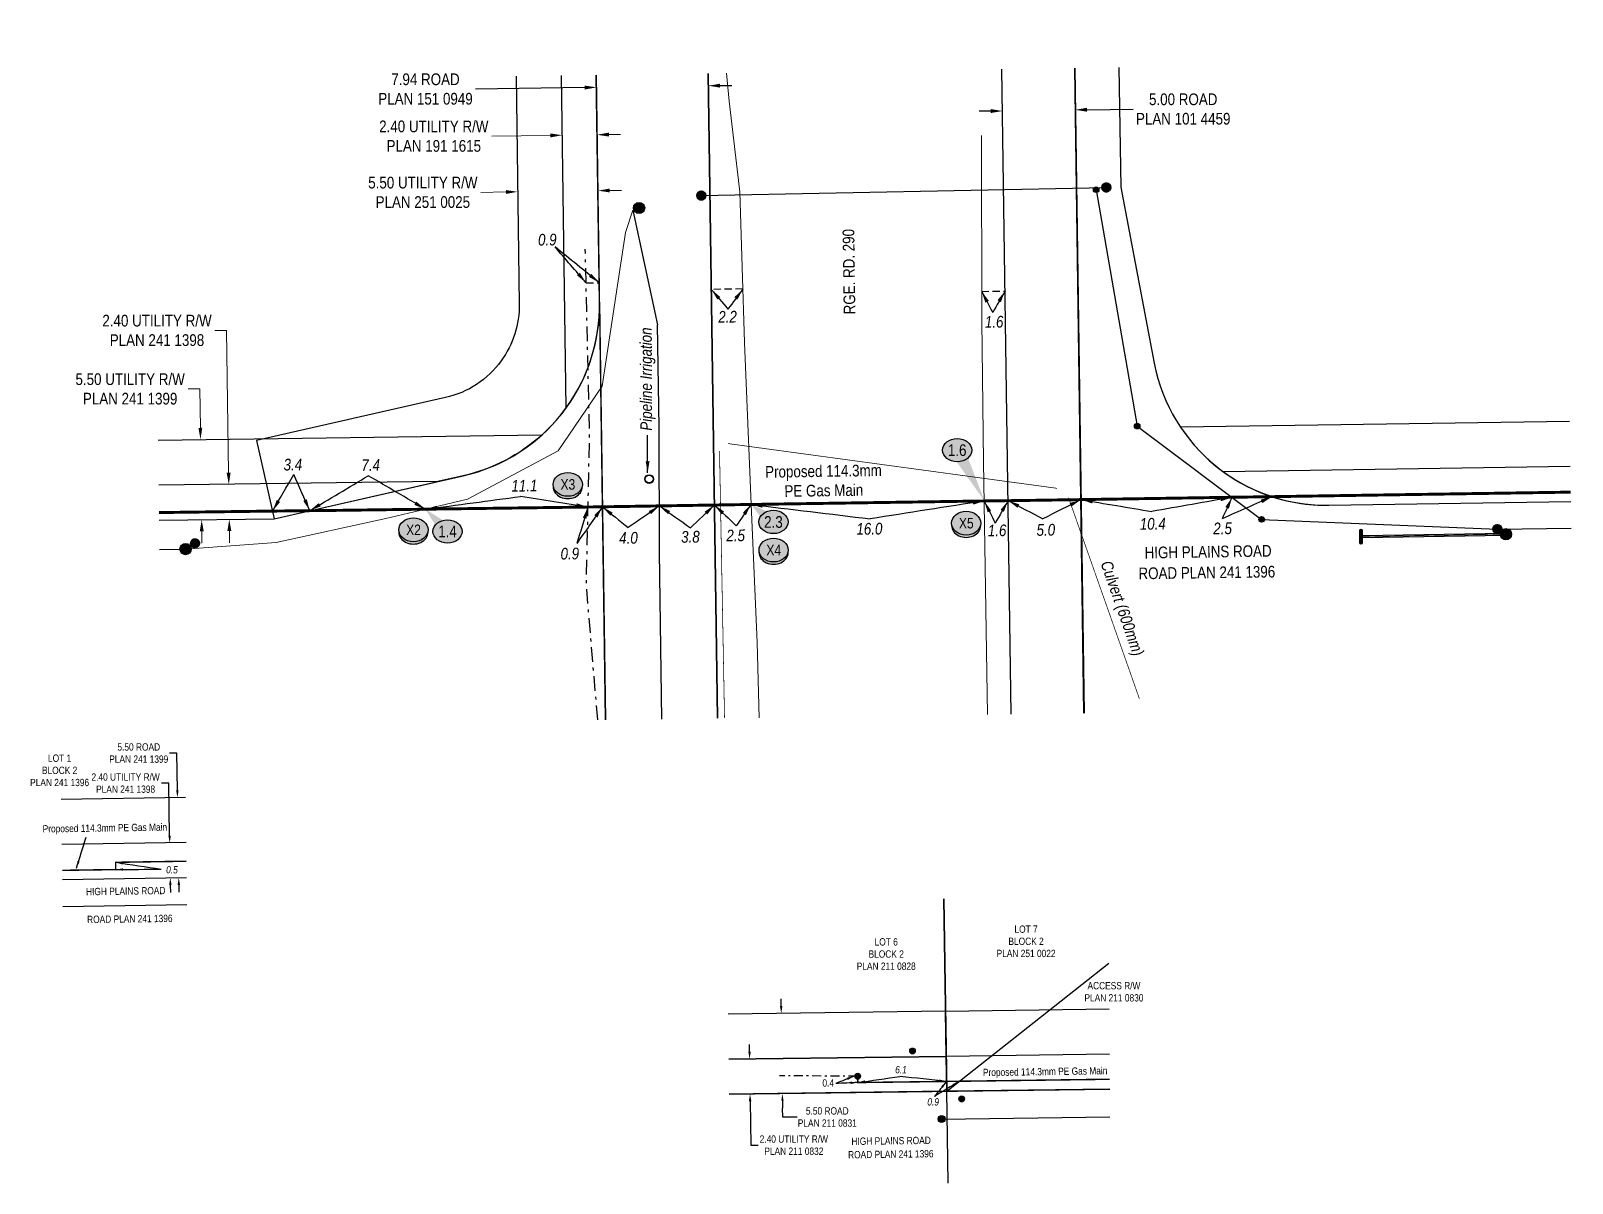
# Model space of a CAD drawing. Extents: x 75247 to 76827, y 5669268 to 5670177.
# Drawn here: x 75431.1 to 75536.6, y 5669279.9 to 5669358.9 of the extents above; entities that cross this region are included whole.
import ezdxf
from ezdxf.enums import TextEntityAlignment as Align

# ---------------------------------------------------------------- set-up
doc = ezdxf.new("R2010")
doc.units = 0
doc.header["$LTSCALE"] = 5
doc.header["$PDSIZE"] = 0.5
for name, pattern in [('CENTERLINEX3', [5, 2.5, -1, 0.5, -1]), ('CENTERLINEX33', [6.5, 2.5, -1, 0.5, -1, 0.5, -1]), ('foc-TIELINE', [1.875, 1.25, -0.625]), ('POWERLINE5', [7.8, 2.4, -0.6, 0.6, -0.6, 0.6, -0.6, 2.4]), ('UG_PIPE', [1.875, 1.25, -0.625])]:
    doc.linetypes.add(name, pattern=pattern)
doc.layers.get('Defpoints').update_dxf_attribs({"color": 9})
for name, color, linetype, lineweight in [('AS-CABLE-ATCO PIPELINES', 241, 'foc-CABLE', 9), ('AS-GENERAL', 48, 'Continuous', 18), ('EXISTING PIPE (EXIST OR HP)', 240, 'CENTERLINEX33', 20), ('F-RW-T', 190, 'Continuous', 9), ('T-TEXT', 48, 'Continuous', 18), ('T-TIE-T', 201, 'Continuous', 18)]:
    doc.layers.add(name, color=color, linetype=linetype, lineweight=lineweight)
for name, color, linetype in [('AS-PIPE-UG', 44, 'UG_PIPE'), ('AS-POWER', 104, 'foc-POWER'), ('AS-POWER-BURIED-ATCO PIPELINES', 241, 'foc-POWER_BURIED'), ('AS-POWER-EXISTING-ANC', 72, 'Continuous'), ('AS-POWER-EXISTING-PP', 72, 'Continuous'), ('AS-POWER-OH-ATCO PIPELINES', 241, 'foc-OHPOWER'), ('AS-POWER-STAKED-ANC', 210, 'POWERLINE5'), ('AS-POWER-T', 104, 'Continuous'), ('F-RW', 190, 'Continuous'), ('L-SEC', 7, 'Continuous'), ('L-TITLEDB', 4, 'Continuous'), ('L-TITLEDB-T', 4, 'Continuous'), ('P-CROSSINGS', 250, 'Continuous'), ('P-ELEVATION', 7, 'Continuous'), ('T-TIE', 201, 'foc-TIELINE')]:
    doc.layers.add(name, color=color, linetype=linetype)
doc.layers.add('AS-TELUS-ATCO PIPELINES', color=7, linetype='foc-TEL', lineweight=9, true_color=0xff9c38)
doc.layers.add('EXISTING PIPE IP', color=7, linetype='CENTERLINEX3', lineweight=30, true_color=0x3800e0)
doc.styles.add('0.50', font='ARIALN.TTF', dxfattribs={"height": 0.5})
doc.styles.add('1.0', font='ARIALN.TTF', dxfattribs={"height": 1})
doc.styles.add('80', font='ARIALN.TTF', dxfattribs={"height": 10})
doc.styles.add('80CG', font='ARIALN.TTF', dxfattribs={"height": 10})
doc.styles.add('80L', font='ARIALN.TTF', dxfattribs={"height": 10})
doc.styles.add('Crossing', font='ARIALN.TTF', dxfattribs={"height": 10})
doc.styles.add('foc-LtypeFont', font='ARIALN.TTF', dxfattribs={"height": 7.35})
doc.linetypes.add('foc-CABLE', pattern='A,2,-1,["C",foc-LtypeFont,S=0.2,R=0,X=-0.625,Y=-0.75],-1.24,8', length=12.24)
doc.linetypes.add('foc-OHPOWER', pattern='A,10,-1,["O/P",foc-LtypeFont,S=0.2,R=0,X=-0.5,Y=-0.75],-3.25', length=14.25)
doc.linetypes.add('foc-POWER', pattern='A,6,-1,["P",foc-LtypeFont,S=0.2,R=0,X=-0.625,Y=-0.75],-1.24,4', length=12.24)
doc.linetypes.add('foc-POWER_BURIED', pattern='A,10,-1,["P",foc-LtypeFont,S=0.2,R=0,X=-0.425,Y=-0.75],-2', length=13)
doc.linetypes.add('foc-TEL', pattern='A,2,-1,["T",foc-LtypeFont,S=0.2,R=0,X=-0.425,Y=-0.75],-1.24,8', length=12.24)
doc.dimstyles.new('Compass 250', dxfattribs={"dimscale": 0.25, "dimtxt": 0.45, "dimasz": 2, "dimexe": 0.2, "dimexo": 0.0625, "dimgap": 0.5, "dimtad": 0, "dimtih": 1, "dimtoh": 1, "dimzin": 0, "dimdsep": 46, "dimtxsty": '0.50', "dimcen": 0.1, "dimse1": 1, "dimse2": 1, "dimclrd": 256, "dimclrt": 256, "dimaunit": 1, "dimadec": 4, "dimazin": 0, "dimtfac": 0.06, "dimtofl": 0, "dimtmove": 0, "dimatfit": 0, "dimfxl": 0.2, "dimtolj": 1, "dimtzin": 0, "dimlwd": -1, "dimarcsym": 0})
doc.dimstyles.new('Compass 5 000', dxfattribs={"dimscale": 5, "dimtxt": 9, "dimasz": 2, "dimexe": 0.2, "dimexo": 0.0625, "dimgap": 0.5, "dimtad": 0, "dimtih": 1, "dimtoh": 1, "dimzin": 0, "dimdsep": 46, "dimtxsty": '80CG', "dimcen": 0.1, "dimse1": 1, "dimse2": 1, "dimclrd": 256, "dimclrt": 256, "dimaunit": 1, "dimadec": 4, "dimazin": 0, "dimtfac": 0.06, "dimtofl": 0, "dimtmove": 0, "dimatfit": 1, "dimfxl": 0.2, "dimtolj": 1, "dimtzin": 0, "dimlwd": -1, "dimarcsym": 0})
doc.dimstyles.new('Compass 500', dxfattribs={"dimscale": 0.5, "dimtxt": 0.9, "dimasz": 2, "dimexe": 0.2, "dimexo": 0.0625, "dimgap": 0.5, "dimtad": 0, "dimtih": 1, "dimtoh": 1, "dimzin": 0, "dimdsep": 46, "dimtxsty": '1.0', "dimcen": 0.1, "dimse1": 1, "dimse2": 1, "dimclrd": 256, "dimclrt": 256, "dimaunit": 1, "dimadec": 4, "dimazin": 0, "dimtfac": 0.06, "dimtofl": 0, "dimtmove": 0, "dimatfit": 0, "dimfxl": 0.2, "dimtolj": 1, "dimtzin": 0, "dimlwd": -1, "dimarcsym": 0})

msp = doc.modelspace()

# ---------------------------------------------------------------- texts
at = {"layer": 'AS-POWER-T', "insert": (75472.81, 5669331.461), "char_height": 0.79928, "attachment_point": 1, "rotation": 90.18698, "style": '80L'}
msp.add_mtext_dynamic_manual_height_columns('{\\fArial Narrow|b0|i1|c0|p34;Pipeline Irrigation}', width=7.0603, gutter_width=9.991, heights=[0], dxfattribs=at)
at = {"layer": 'EXISTING PIPE (EXIST OR HP)', "linetype": 'Continuous', "style": '80L'}
for p in [(75431.872, 5669303.928), (75496.275, 5669287.233)]:
    msp.add_text('Proposed 114.3mm PE Gas Main', height=0.49955, rotation=0.85606, dxfattribs=at).set_placement(p)
at = {"layer": 'EXISTING PIPE (EXIST OR HP)', "linetype": 'Continuous', "insert": (75480.715, 5669329.027), "char_height": 0.79928, "attachment_point": 1, "rotation": 0.85606, "style": '80L'}
msp.add_mtext_dynamic_manual_height_columns('\\pi0.63399;Proposed 114.3mm \\P\\pi1.93486;PE Gas Main', width=9.12992, gutter_width=9.991, heights=[0], dxfattribs=at)
at = {"layer": 'L-TITLEDB-T', "attachment_point": 5, "style": '80CG'}
for s, width, insert, char_height, rotation in [('RGE. RD. 290', 5.81449, (75487.104, 5669342.359), 0.79928, 90.8224), ('ROAD PLAN 241 1396', 9.32892, (75511.608, 5669321.738), 0.79928, 0.76984), ('ROAD PLAN 241 1396', 5.83058, (75437.839, 5669298.005), 0.49955, 0.76977), ('ROAD PLAN 241 1396', 5.83058, (75489.962, 5669281.879), 0.49955, 0.76977)]:
    msp.add_mtext_dynamic_manual_height_columns(s, width=width, gutter_width=49.955, heights=[0], dxfattribs=dict(at, insert=insert, char_height=char_height, rotation=rotation))
at = {"layer": 'L-TITLEDB-T', "attachment_point": 5, "rotation": 0.87413, "style": '80CG'}
for insert, char_height in [((75511.695, 5669323.16), 0.79928), ((75437.556, 5669299.91), 0.49955)]:
    msp.add_mtext('\\A1;HIGH PLAINS ROAD', dxfattribs=dict(at, insert=insert, char_height=char_height))
at = {"layer": 'L-TITLEDB-T', "char_height": 0.49955, "attachment_point": 5, "style": '80CG'}
for s, insert in [('\\A1;LOT 1\\PBLOCK 2\\PPLAN 241 1396', (75433.031, 5669308.184)), ('\\A1;LOT 6\\PBLOCK 2\\PPLAN 211 0828', (75489.647, 5669295.596)), ('LOT 7\\PBLOCK 2 \\PPLAN 251 0022\\P', (75499.227, 5669296.469)), ('ACCESS R/W\\PPLAN 211 0830\\P', (75505.246, 5669293.011))]:
    msp.add_mtext(s, dxfattribs=dict(at, insert=insert))
at = {"layer": 'L-TITLEDB-T', "insert": (75489.981, 5669282.797), "char_height": 0.49955, "width": 5.83058, "attachment_point": 5, "rotation": 0.76977, "style": '80CG'}
msp.add_mtext('\\A1;HIGH PLAINS ROAD', dxfattribs=at)
at = {"layer": 'T-TEXT', "insert": (75505.072, 5669322.639), "char_height": 0.79928, "attachment_point": 1, "rotation": 289.40973, "style": '80L'}
msp.add_mtext_dynamic_manual_height_columns('{\\fArial Narrow|b0|i1|c0|p34;Culvert (600mm)}', width=6.77243, gutter_width=9.991, heights=[0], dxfattribs=at)
at = {"layer": 'T-TIE-T', "linetype": 'Continuous', "char_height": 0.79928, "attachment_point": 1, "rotation": 0.85606, "style": '80L'}
for s, width, gutter_width, insert in [('{\\fArial Narrow|b0|i1|c0|p34;0.9}', 1.5759, 49.955, (75465.792, 5669344.943)), ('{\\fArial Narrow|b0|i1|c0|p34;2.2}', 1.5759, 49.955, (75478.138, 5669339.659)), ('{\\fArial Narrow|b0|i1|c0|p34;1.6}', 1.5759, 49.955, (75496.396, 5669339.312)), ('\\pi0.26706;{\\fArial Narrow|b0|i1|c0|p34;3.4}', 1.74504, 9.991, (75448.095, 5669329.526)), ('\\pi0.29759;{\\fArial Narrow|b0|i1|c0|p34;7.4}', 1.74504, 9.991, (75453.398, 5669329.491)), ('\\pi0.0836;{\\fArial Narrow|b0|i1|c0|p34;11.1}', 1.74504, 9.991, (75463.884, 5669328.08)), ('\\pi0.04489;{\\fArial Narrow|b0|i1|c0|p34;16.0}', 1.74504, 9.991, (75487.553, 5669325.127)), ('{\\fArial Narrow|b0|i1|c0|p34;10.4}', 1.5759, 49.955, (75507.008, 5669325.468)), ('{\\fArial Narrow|b0|i1|c0|p34;2.5}', 1.5759, 49.955, (75512.043, 5669325.159)), ('\\pi0.25261;{\\fArial Narrow|b0|i1|c0|p34;4.0}', 1.74504, 9.991, (75471.098, 5669324.5)), ('\\pi0.25752;{\\fArial Narrow|b0|i1|c0|p34;3.8}', 1.74504, 9.991, (75475.335, 5669324.578)), ('\\pi0.25561;{\\fArial Narrow|b0|i1|c0|p34;2.5}', 1.74504, 9.991, (75478.437, 5669324.67)), ('{\\fArial Narrow|b0|i1|c0|p34;1.6}', 1.5759, 49.955, (75496.598, 5669325.018)), ('{\\fArial Narrow|b0|i1|c0|p34;5.0}', 1.5759, 49.955, (75499.937, 5669325.057)), ('\\pi0.2706;{\\fArial Narrow|b0|i1|c0|p34;0.9}', 1.74504, 9.991, (75467.064, 5669323.426))]:
    msp.add_mtext_dynamic_manual_height_columns(s, width=width, gutter_width=gutter_width, heights=[0], dxfattribs=dict(at, insert=insert))
at = {"layer": 'T-TIE-T', "linetype": 'Continuous', "attachment_point": 1, "style": '80L'}
for s, insert, char_height in [('{\\fArial Narrow|b0|i1|c0|p34;0.5}', (75440.325, 5669301.625), 0.49955), ('{\\fArial Narrow|b0|i1|c0|p34;6.1}', (75490.259, 5669287.924), 0.49955), ('0.4', (75485.277, 5669287.013), 0.4995), ('{\\fArial Narrow|b0|i1|c0|p34;0.9}', (75492.465, 5669285.719), 0.49955)]:
    msp.add_mtext_dynamic_manual_height_columns(s, width=0.55833, gutter_width=49.955, heights=[0], dxfattribs=dict(at, insert=insert, char_height=char_height))

# ---------------------------------------------------------------- blocks, each defined once
blk = doc.blocks.new('POWERPOLE')
h = blk.add_hatch(color=255)
edge = h.paths.add_edge_path()
edge.add_arc((0, 0), 0.96, 0, 360)
at = {"layer": 'AS-POWER-BURIED-ATCO PIPELINES', "linetype": 'Continuous'}
for p, q in [((0.68, -0.68), (-0.68, 0.68)), ((-0.68, -0.68), (0.68, 0.68))]:
    blk.add_line(p, q, dxfattribs=at)
blk.add_circle((0, 0), 0.96, dxfattribs=at)
blk = doc.blocks.new('*U649')
h = blk.add_hatch(color=255)
h.dxf.hatch_style = 1
edge = h.paths.add_edge_path()
edge.add_arc((-0.02, 1.1), 0.2, 0.9696, 180.9696, ccw=False)
edge.add_line((0.18, 1.1), (0.2, -0.2))
edge.add_line((0.2, -0.2), (0.22, -1.1))
edge.add_arc((0.02, -1.1), 0.2, -179.0304, 0.9696, ccw=False)
edge.add_line((-0.18, -1.1), (-0.22, 1.1))
h = blk.add_hatch(color=255)
h.dxf.hatch_style = 1
edge = h.paths.add_edge_path()
edge.add_arc((24.84, 0.42), 0.2, -89.0304, 90.9696, ccw=False)
edge.add_line((24.84, 0.22), (0.2, -0.2))
edge.add_line((0.2, -0.2), (0.2, 0.2))
edge.add_line((0.2, 0.2), (24.84, 0.62))
at = {"color": 255}
blk.add_lwpolyline([(-0.22, 1.1, -1), (0.18, 1.1), (0.2, -0.2), (0.22, -1.1, -1), (-0.18, -1.1)], format="xyb", close=True, dxfattribs=at)
at = {"color": 72, "const_width": 0.1, "flags": 128}
for points in [[(-0.02, 1.1), (0.02, -1.1)], [(24.84, 0.42), (0, 0)]]:
    blk.add_lwpolyline(points, dxfattribs=at)
at = {"color": 255, "flags": 128}
blk.add_lwpolyline([(24.84, 0.62, -1), (24.84, 0.22), (0.2, -0.2), (0.2, 0.2)], format="xyb", close=True, dxfattribs=at)
blk = doc.blocks.new('*X617')
at = {"color": 0}
for p, q in [((102.1, -2061.6), (108.8, -2061.6)), ((102.2, -2061.7), (108.8, -2061.7)), ((102.3, -2061.4), (108.6, -2061.4)), ((102.3, -2061.9), (108.6, -2061.9)), ((102.5, -2061.2), (108.5, -2061.2)), ((102.5, -2062), (108.4, -2062)), ((102.6, -2062.2), (108.3, -2062.2)), ((102.7, -2061.1), (108.2, -2061.1)), ((102.8, -2062.3), (108.1, -2062.3)), ((102.9, -2060.9), (108, -2060.9)), ((103, -2062.5), (108, -2062.5)), ((103.1, -2062.7), (107.8, -2062.7)), ((103.2, -2060.8), (107.7, -2060.8)), ((103.3, -2062.8), (107.7, -2062.8)), ((103.4, -2063), (107.5, -2063)), ((103.5, -2060.6), (107.4, -2060.6)), ((103.6, -2063.1), (107.3, -2063.1)), ((103.7, -2063.3), (107.2, -2063.3)), ((103.9, -2060.5), (107, -2060.5)), ((103.9, -2063.4), (107, -2063.4)), ((104.1, -2063.6), (106.9, -2063.6)), ((104.2, -2063.7), (106.7, -2063.7)), ((104.5, -2060.3), (106.5, -2060.3)), ((102.1, -2068.4), (108.8, -2068.4)), ((102.2, -2068.3), (108.7, -2068.3)), ((102.3, -2068.1), (108.6, -2068.1)), ((102.3, -2068.6), (108.7, -2068.6)), ((102.5, -2068), (108.4, -2068)), ((102.5, -2068.7), (108.5, -2068.7)), ((102.7, -2067.8), (108.3, -2067.8)), ((102.7, -2068.9), (108.3, -2068.9)), ((102.8, -2067.7), (108.1, -2067.7)), ((102.9, -2069.1), (108, -2069.1)), ((103, -2067.5), (108, -2067.5)), ((103.1, -2067.3), (107.8, -2067.3)), ((103.2, -2069.2), (107.8, -2069.2)), ((103.3, -2067.2), (107.6, -2067.2)), ((103.4, -2067), (107.5, -2067)), ((103.5, -2069.4), (107.4, -2069.4)), ((103.6, -2066.9), (107.3, -2066.9)), ((103.8, -2066.7), (107.2, -2066.7)), ((103.9, -2066.6), (107, -2066.6)), ((103.9, -2069.5), (107.1, -2069.5)), ((104.1, -2066.4), (106.9, -2066.4)), ((104.2, -2066.2), (106.7, -2066.2)), ((104.4, -2063.9), (106.6, -2063.9)), ((104.4, -2066.1), (106.6, -2066.1)), ((104.4, -2069.7), (106.5, -2069.7)), ((104.5, -2064.1), (106.4, -2064.1)), ((104.5, -2065.9), (106.4, -2065.9)), ((104.7, -2064.2), (106.3, -2064.2)), ((104.7, -2065.8), (106.2, -2065.8)), ((104.8, -2064.4), (106.1, -2064.4)), ((104.8, -2065.6), (106.1, -2065.6)), ((105, -2064.5), (105.9, -2064.5)), ((105, -2065.5), (105.9, -2065.5)), ((105.1, -2064.7), (105.8, -2064.7)), ((105.2, -2065.3), (105.8, -2065.3)), ((105.3, -2064.8), (105.6, -2064.8)), ((105.3, -2065.2), (105.6, -2065.2))]:
    blk.add_line(p, q, dxfattribs=at)
blk = doc.blocks.new('red conduit')
h = blk.add_hatch(color=255)
h.dxf.hatch_style = 1
edge = h.paths.add_edge_path()
edge.add_arc((0, 0), 1.74, 0, 360)
at = {"color": 240}
for p, q in [((1.09, -1.09), (-1.09, 1.09)), ((-1.09, -1.09), (1.09, 1.09))]:
    blk.add_line(p, q, dxfattribs=at)
blk.add_circle((0, 0), 1.54, dxfattribs=at)
at = {"color": 240, "xscale": 0.3200000000000001, "yscale": 0.3200000000000001, "zscale": 0.3200000000000001}
blk.add_blockref('*X617', (-33.75, 660.8), dxfattribs=at)
blk = doc.blocks.new('whiskers')
h = blk.add_hatch(color=255)
edge = h.paths.add_edge_path()
edge.add_arc((0, 0), 1.92, 0, 360)
at = {"layer": 'AS-POWER', "color": 14, "linetype": 'Continuous'}
for p, q in [((-1.9, 0), (1.9, 0)), ((1.4, -1.4), (-1.4, 1.4)), ((-1.4, -1.4), (1.4, 1.4)), ((0, 1.9), (0, -1.9))]:
    blk.add_line(p, q, dxfattribs=at)
blk.add_circle((0, 0), 1.92, dxfattribs=at)
blk = doc.blocks.new('pipeline irrigation')
at = {"layer": 'AS-POWER', "linetype": 'Continuous'}
h = blk.add_hatch(color=256, dxfattribs=at)
h.dxf.hatch_style = 1
edge = h.paths.add_edge_path(flags=17)
edge.add_arc((0, 0), 1.34, 0, 360)
edge = h.paths.add_edge_path()
edge.add_arc((0, 0), 1.5, 0, 360)
at = {"layer": 'Defpoints'}
for radius in [1.5, 1.34]:
    blk.add_circle((0, 0), radius, dxfattribs=at)
blk = doc.blocks.new('3 fgrey conduits')
h = blk.add_hatch(color=255)
h.dxf.hatch_style = 1
edge = h.paths.add_edge_path()
edge.add_arc((0, 0), 4.34, 0, 360)
at = {"color": 8}
for p, q in [((2.7, -2.7), (-2.7, 2.7)), ((-2.7, -2.7), (2.7, 2.7))]:
    blk.add_line(p, q, dxfattribs=at)
blk.add_circle((0, 0), 3.84, dxfattribs=at)
at = {"color": 8, "xscale": 0.8000000000000002, "yscale": 0.8000000000000002, "zscale": 0.8000000000000002}
blk.add_blockref('*X617', (-84.4, 1652), dxfattribs=at)
blk = doc.blocks.new('xing2')
h = blk.add_hatch(color=50)
h.dxf.hatch_style = 1
edge = h.paths.add_edge_path()
edge.add_ellipse((0, 0), major_axis=(-12.5, 0), ratio=0.816297, start_angle=0, end_angle=360)
h = blk.add_hatch(color=250)
h.dxf.hatch_style = 1
edge = h.paths.add_edge_path()
edge.add_ellipse((0, -2), major_axis=(-12.5, 0), ratio=0.816297, start_angle=0, end_angle=180)
edge.add_line((12.5, -2), (12.5, 0))
edge.add_ellipse((0, 0), major_axis=(-12.5, 0), ratio=0.816297, start_angle=0, end_angle=180, ccw=False)
edge.add_line((-12.5, 0), (-12.5, -2))
at = {"color": 250}
blk.add_ellipse((0, 0), major_axis=(-12.5, 0), ratio=0.816297, dxfattribs=at)
blk.add_ellipse((0, -2), major_axis=(-12.5, 0), ratio=0.816297, start_param=0, end_param=3.141593, dxfattribs=at)
at = {"color": 250, "style": 'Crossing'}
blk.add_attdef('CROSSING', text='', height=9, dxfattribs=at).set_placement((0.1, 0), align=Align.MIDDLE_CENTER)
at = {"color": 250, "style": 'Crossing', "flags": 1}
for tag, p in [('OWNER', (0.1, -12.5)), ('DESCRIPTION', (0.1, -25.8)), ('LOCATION', (0.1, -39.3)), ('DWG_REF', (0.1, -52.8))]:
    blk.add_attdef(tag, text='', height=9, dxfattribs=at).set_placement(p, align=Align.MIDDLE_CENTER)
blk = doc.blocks.new('*D650')
at = {"layer": 'Defpoints', "color": 0, "transparency": 16777216}
for p in [(75467.44, 5669352.27), (75467.45, 5669351.71), (75469.84, 5669352.3)]:
    blk.add_point(p, dxfattribs=at)
at = {"layer": 'F-RW-T', "transparency": 16777216}
for p, q in [((75466.65, 5669351.69), (75462.64, 5669351.64)), ((75470.65, 5669351.75), (75471.45, 5669351.76))]:
    blk.add_line(p, q, dxfattribs=at)
for points in [[(75466.64, 5669351.83), (75466.65, 5669351.56), (75467.45, 5669351.71)], [(75470.65, 5669351.89), (75470.65, 5669351.62), (75469.85, 5669351.74)]]:
    blk.add_solid(points, dxfattribs=at)
at = {"layer": 'F-RW-T', "transparency": 16777216, "insert": (75458.66, 5669351.64), "char_height": 1, "attachment_point": 5, "style": '1.0'}
blk.add_mtext('\\A1;{\\H0.8x;2.40 UTILITY R/W\\PPLAN 191 1615}', dxfattribs=at)
blk = doc.blocks.new('*D651')
at = {"layer": 'Defpoints', "color": 0, "transparency": 16777216}
for p in [(75464.4, 5669347.83), (75464.43, 5669345.8), (75469.94, 5669345.88)]:
    blk.add_point(p, dxfattribs=at)
at = {"layer": 'F-RW-T', "transparency": 16777216}
for p, q in [((75463.6, 5669347.82), (75461.88, 5669347.79)), ((75470.71, 5669347.92), (75471.51, 5669347.93))]:
    blk.add_line(p, q, dxfattribs=at)
for points in [[(75463.6, 5669347.95), (75463.61, 5669347.69), (75464.4, 5669347.83)], [(75470.7, 5669348.05), (75470.71, 5669347.79), (75469.91, 5669347.91)]]:
    blk.add_solid(points, dxfattribs=at)
at = {"layer": 'F-RW-T', "transparency": 16777216, "insert": (75457.91, 5669347.79), "char_height": 1, "attachment_point": 5, "style": '1.0'}
blk.add_mtext('\\A1;{\\H0.8x;5.50 UTILITY R/W\\PPLAN 251 0025}', dxfattribs=at)
blk = doc.blocks.new('*D652')
at = {"layer": 'Defpoints', "color": 0, "transparency": 16777216}
for p in [(75469.8, 5669354.99), (75469.8, 5669354.54), (75477.47, 5669354.65)]:
    blk.add_point(p, dxfattribs=at)
at = {"layer": 'L-TITLEDB-T', "transparency": 16777216}
for p, q in [((75469, 5669354.97), (75461.52, 5669354.87)), ((75478.27, 5669355.11), (75479.07, 5669355.12))]:
    blk.add_line(p, q, dxfattribs=at)
for points in [[(75469, 5669355.11), (75469, 5669354.84), (75469.8, 5669354.99)], [(75478.27, 5669355.24), (75478.27, 5669354.97), (75477.47, 5669355.1)]]:
    blk.add_solid(points, dxfattribs=at)
at = {"layer": 'L-TITLEDB-T', "transparency": 16777216, "insert": (75458.09, 5669354.87), "char_height": 1, "attachment_point": 5, "style": '1.0'}
blk.add_mtext('\\A1;{\\H0.8x;7.94 ROAD\\PPLAN 151 0949}', dxfattribs=at)
blk = doc.blocks.new('*U653')
at = {"layer": 'P-ELEVATION'}
h = blk.add_hatch(color=111, dxfattribs=at)
h.dxf.hatch_style = 1
edge = h.paths.add_edge_path()
edge.add_ellipse((0, 0), major_axis=(-12.5, 0), ratio=0.797823, start_angle=0, end_angle=360)
at = {"layer": 'P-ELEVATION', "color": 7, "flags": 128}
blk.add_lwpolyline([(0, 0, 12.5, 0, 0), (-18.9, 19, 0, 0, 0)], format="xyseb", dxfattribs=at)
at = {"layer": 'P-ELEVATION', "color": 7}
blk.add_ellipse((0, 0), major_axis=(-12.5, 0), ratio=0.797823, dxfattribs=at)
at = {"layer": 'P-ELEVATION', "style": '80'}
blk.add_attdef('ELEVATION', text='', height=10, dxfattribs=at).set_placement((0, 0), align=Align.MIDDLE_CENTER)
blk = doc.blocks.new('*U654')
at = {"layer": 'P-ELEVATION'}
h = blk.add_hatch(color=111, dxfattribs=at)
h.dxf.hatch_style = 1
edge = h.paths.add_edge_path()
edge.add_ellipse((0, 0), major_axis=(-12.5, 0), ratio=0.797823, start_angle=0, end_angle=360)
at = {"layer": 'P-ELEVATION', "color": 7, "flags": 128}
blk.add_lwpolyline([(0, 0, 12.5, 0, 0), (-19.2, 15, 0, 0, 0)], format="xyseb", dxfattribs=at)
at = {"layer": 'P-ELEVATION', "color": 7}
blk.add_ellipse((0, 0), major_axis=(-12.5, 0), ratio=0.797823, dxfattribs=at)
at = {"layer": 'P-ELEVATION', "style": '80'}
blk.add_attdef('ELEVATION', text='', height=10, dxfattribs=at).set_placement((0, 0), align=Align.MIDDLE_CENTER)
blk = doc.blocks.new('*U655')
at = {"layer": 'P-ELEVATION'}
h = blk.add_hatch(color=111, dxfattribs=at)
h.dxf.hatch_style = 1
edge = h.paths.add_edge_path()
edge.add_ellipse((0, 0), major_axis=(-12.5, 0), ratio=0.797823, start_angle=0, end_angle=360)
at = {"layer": 'P-ELEVATION', "color": 7, "flags": 128}
blk.add_lwpolyline([(0, 0, 12.5, 0, 0), (23.4, -43.5, 0, 0, 0)], format="xyseb", dxfattribs=at)
at = {"layer": 'P-ELEVATION', "color": 7}
blk.add_ellipse((0, 0), major_axis=(-12.5, 0), ratio=0.797823, dxfattribs=at)
at = {"layer": 'P-ELEVATION', "style": '80'}
blk.add_attdef('ELEVATION', text='', height=10, dxfattribs=at).set_placement((0, 0), align=Align.MIDDLE_CENTER)
blk = doc.blocks.new('*D656')
at = {"layer": 'Defpoints', "color": 0, "transparency": 16777216}
for p in [(75442.61, 5669330.85), (75442.68, 5669330.85), (75442.68, 5669325.36)]:
    blk.add_point(p, dxfattribs=at)
at = {"layer": 'F-RW-T', "transparency": 16777216}
for p, q in [((75442.63, 5669334.32), (75441.83, 5669334.32)), ((75442.67, 5669331.65), (75442.63, 5669334.32)), ((75442.77, 5669324.56), (75442.78, 5669323.76))]:
    blk.add_line(p, q, dxfattribs=at)
for points in [[(75442.8, 5669331.66), (75442.54, 5669331.65), (75442.68, 5669330.85)], [(75442.9, 5669324.56), (75442.63, 5669324.56), (75442.76, 5669325.36)]]:
    blk.add_solid(points, dxfattribs=at)
at = {"layer": 'F-RW-T', "transparency": 16777216, "insert": (75437.86, 5669334.32), "char_height": 1, "attachment_point": 5, "style": '1.0'}
blk.add_mtext('\\A1;{\\H0.8x;5.50 UTILITY R/W\\PPLAN 241 1399}', dxfattribs=at)
blk = doc.blocks.new('*D657')
at = {"layer": 'Defpoints', "color": 0, "transparency": 16777216}
for p in [(75444.62, 5669327.78), (75446.76, 5669327.81), (75446.8, 5669325.41)]:
    blk.add_point(p, dxfattribs=at)
at = {"layer": 'F-RW-T', "transparency": 16777216}
for p, q in [((75444.47, 5669338.33), (75443.67, 5669338.33)), ((75444.6, 5669328.58), (75444.47, 5669338.33)), ((75444.66, 5669324.58), (75444.67, 5669323.78))]:
    blk.add_line(p, q, dxfattribs=at)
for points in [[(75444.74, 5669328.58), (75444.47, 5669328.58), (75444.62, 5669327.78)], [(75444.79, 5669324.59), (75444.52, 5669324.58), (75444.65, 5669325.38)]]:
    blk.add_solid(points, dxfattribs=at)
at = {"layer": 'F-RW-T', "transparency": 16777216, "insert": (75439.7, 5669338.33), "char_height": 1, "attachment_point": 5, "style": '1.0'}
blk.add_mtext('\\A1;{\\H0.8x;2.40 UTILITY R/W\\PPLAN 241 1398}', dxfattribs=at)
blk = doc.blocks.new('*D662')
at = {"layer": 'Defpoints', "color": 0, "transparency": 16777216}
for p in [(75497.61, 5669353.35), (75502.6, 5669353.45), (75502.6, 5669353.42)]:
    blk.add_point(p, dxfattribs=at)
at = {"layer": 'L-TITLEDB-T', "transparency": 16777216}
for p, q in [((75496.81, 5669353.36), (75496.01, 5669353.35)), ((75503.4, 5669353.46), (75506.56, 5669353.5))]:
    blk.add_line(p, q, dxfattribs=at)
for points in [[(75496.81, 5669353.5), (75496.81, 5669353.23), (75497.61, 5669353.37)], [(75503.4, 5669353.59), (75503.4, 5669353.32), (75502.6, 5669353.45)]]:
    blk.add_solid(points, dxfattribs=at)
at = {"layer": 'L-TITLEDB-T', "transparency": 16777216, "insert": (75509.99, 5669353.5), "char_height": 1, "attachment_point": 5, "style": '1.0'}
blk.add_mtext('\\A1;{\\H0.8x;5.00 ROAD\\PPLAN 101 4459}', dxfattribs=at)
blk = doc.blocks.new('*D664')
at = {"layer": 'Defpoints', "color": 0, "transparency": 16777216}
for p in [(75482.46, 5669291.53), (75484.63, 5669291.56), (75484.7, 5669286.07)]:
    blk.add_point(p, dxfattribs=at)
at = {"layer": 'F-RW', "transparency": 16777216}
for p, q in [((75482.45, 5669292.03), (75482.45, 5669292.53)), ((75482.54, 5669285.54), (75482.55, 5669285.04)), ((75482.56, 5669284.43), (75482.55, 5669285.04)), ((75483.54, 5669284.43), (75482.56, 5669284.43))]:
    blk.add_line(p, q, dxfattribs=at)
for points in [[(75482.54, 5669292.04), (75482.37, 5669292.03), (75482.46, 5669291.53)], [(75482.62, 5669285.54), (75482.46, 5669285.54), (75482.53, 5669286.04)]]:
    blk.add_solid(points, dxfattribs=at)
at = {"layer": 'F-RW', "transparency": 16777216, "insert": (75485.61, 5669284.43), "char_height": 0.5, "attachment_point": 5, "style": '0.50'}
blk.add_mtext('\\A1;5.50 ROAD\\PPLAN 211 0831', dxfattribs=at)
blk = doc.blocks.new('*D665')
at = {"layer": 'Defpoints', "color": 0, "transparency": 16777216}
for p in [(75480.38, 5669288.41), (75480.32, 5669286.01), (75480.42, 5669286.01)]:
    blk.add_point(p, dxfattribs=at)
at = {"layer": 'F-RW', "transparency": 16777216}
for p, q in [((75480.28, 5669288.91), (75480.28, 5669289.41)), ((75480.33, 5669285.51), (75480.37, 5669282.5)), ((75480.37, 5669282.5), (75480.87, 5669282.5))]:
    blk.add_line(p, q, dxfattribs=at)
for points in [[(75480.37, 5669288.91), (75480.2, 5669288.91), (75480.29, 5669288.41)], [(75480.41, 5669285.51), (75480.24, 5669285.51), (75480.32, 5669286.01)]]:
    blk.add_solid(points, dxfattribs=at)
at = {"layer": 'F-RW', "transparency": 16777216, "insert": (75483.32, 5669282.5), "char_height": 0.5, "attachment_point": 5, "style": '0.50'}
blk.add_mtext('\\A1;2.40 UTILITY R/W\\PPLAN 211 0832', dxfattribs=at)
blk = doc.blocks.new('black conduit with cables')
h = blk.add_hatch(color=254)
h.dxf.hatch_style = 1
edge = h.paths.add_edge_path()
edge.add_arc((0, 0), 4.34, 0, 360)
at = {"color": 7}
for p, q in [((2.7, -2.7), (-2.7, 2.7)), ((-2.7, -2.7), (2.7, 2.7))]:
    blk.add_line(p, q, dxfattribs=at)
blk.add_circle((0, 0), 3.84, dxfattribs=at)
at = {"color": 7, "xscale": 0.8000000000000002, "yscale": 0.8000000000000002, "zscale": 0.8000000000000002}
blk.add_blockref('*X617', (-84.4, 1652), dxfattribs=at)
blk = doc.blocks.new('white conduit empty')
at = {"layer": 'AS-POWER'}
h = blk.add_hatch(color=255, dxfattribs=at)
h.dxf.hatch_style = 1
edge = h.paths.add_edge_path()
edge.add_arc((0, 0), 0.868, 0, 360)
for p, q in [((0.54, -0.54), (-0.54, 0.54)), ((-0.54, -0.54), (0.54, 0.54))]:
    blk.add_line(p, q, dxfattribs=at)
blk.add_circle((0, 0), 0.768, dxfattribs=at)
at = {"layer": 'AS-POWER', "xscale": 0.16, "yscale": 0.16, "zscale": 0.16}
blk.add_blockref('*X617', (-16.87, 330.4), dxfattribs=at)
blk = doc.blocks.new('yellow conduit with tracing wire')
h = blk.add_hatch(color=255)
h.dxf.hatch_style = 1
edge = h.paths.add_edge_path()
edge.add_arc((0, 0), 0.868, 0, 360)
at = {"color": 40, "true_color": 0xebc714}
for p, q in [((0.54, -0.54), (-0.54, 0.54)), ((-0.54, -0.54), (0.54, 0.54))]:
    blk.add_line(p, q, dxfattribs=at)
blk.add_circle((0, 0), 0.768, dxfattribs=at)
at = {"layer": 'AS-PIPE-UG', "color": 40, "true_color": 0xebc714, "xscale": 0.16, "yscale": 0.16, "zscale": 0.16}
blk.add_blockref('*X617', (-16.87, 330.4), dxfattribs=at)
blk = doc.blocks.new('*D666')
at = {"layer": 'Defpoints', "color": 0, "transparency": 16777216}
for p in [(75434.39, 5669306.22), (75441.1, 5669306.32), (75434.47, 5669300.72)]:
    blk.add_point(p, dxfattribs=at)
at = {"layer": 'F-RW', "transparency": 16777216}
for p, q in [((75441.06, 5669309.37), (75440.56, 5669309.37)), ((75441.1, 5669306.82), (75441.06, 5669309.37)), ((75441.2, 5669300.33), (75441.2, 5669299.83))]:
    blk.add_line(p, q, dxfattribs=at)
for points in [[(75441.18, 5669306.82), (75441.01, 5669306.82), (75441.1, 5669306.32)], [(75441.28, 5669300.33), (75441.11, 5669300.33), (75441.19, 5669300.83)]]:
    blk.add_solid(points, dxfattribs=at)
at = {"layer": 'F-RW', "transparency": 16777216, "insert": (75438.45, 5669309.37), "char_height": 0.5, "attachment_point": 5, "style": '0.50'}
blk.add_mtext('\\A1;5.50 ROAD\\PPLAN 241 1399', dxfattribs=at)
blk = doc.blocks.new('*D667')
at = {"layer": 'Defpoints', "color": 0, "transparency": 16777216}
for p in [(75440.57, 5669303.21), (75441.1, 5669303.22), (75441.14, 5669300.83)]:
    blk.add_point(p, dxfattribs=at)
at = {"layer": 'F-RW', "transparency": 16777216}
for p, q in [((75440.51, 5669307.31), (75440.01, 5669307.31)), ((75440.56, 5669303.71), (75440.51, 5669307.31)), ((75440.61, 5669300.32), (75440.62, 5669299.82))]:
    blk.add_line(p, q, dxfattribs=at)
for points in [[(75440.65, 5669303.72), (75440.48, 5669303.71), (75440.57, 5669303.21)], [(75440.7, 5669300.32), (75440.53, 5669300.32), (75440.61, 5669300.82)]]:
    blk.add_solid(points, dxfattribs=at)
at = {"layer": 'F-RW', "transparency": 16777216, "insert": (75437.55, 5669307.31), "char_height": 0.5, "attachment_point": 5, "style": '0.50'}
blk.add_mtext('\\A1;2.40 UTILITY R/W\\PPLAN 241 1398', dxfattribs=at)

# ---------------------------------------------------------------- dimensions: what is measured, and where the dimension line sits
at = {"layer": 'F-RW'}
for base, p1, p2, angle, text, picture, middle in [((75441.105, 5669306.321), (75434.47, 5669300.724), (75434.386, 5669306.218), 90.87413, '5.50 ROAD\\PPLAN 241 1399', '*D666', (75438.446, 5669309.366)), ((75440.57, 5669303.215), (75441.137, 5669300.826), (75441.1, 5669303.223), 90.87413, '2.40 UTILITY R/W\\PPLAN 241 1398', '*D667', (75437.553, 5669307.31)), ((75480.321, 5669286.01), (75480.385, 5669288.409), (75480.417, 5669286.012), 270.76984, '2.40 UTILITY R/W\\PPLAN 211 0832', '*D665', (75483.322, 5669282.497))]:
    dim = msp.add_linear_dim(base=base, p1=p1, p2=p2, angle=angle, text=text, dimstyle='Compass 250', dxfattribs=at)
    dim.commit()
    dim.dimension.update_dxf_attribs({"geometry": picture, "text_midpoint": middle, "dimtype": 161})
dim = msp.add_linear_dim(base=(75482.461, 5669291.535), p1=(75484.703, 5669286.069), p2=(75484.629, 5669291.564), angle=90.76984, text='5.50 ROAD\\PPLAN 211 0831', dimstyle='Compass 250', override={"dimtmove": 1}, dxfattribs=at)
dim.commit()
dim.dimension.update_dxf_attribs({"geometry": '*D664', "text_midpoint": (75485.609, 5669284.428), "dimtype": 161})
at = {"layer": 'F-RW-T'}
for base, p1, p2, angle, text, picture, middle in [((75467.447, 5669351.706), (75469.843, 5669352.3), (75467.439, 5669352.265), 180.81909, '{\\H0.8x;2.40 UTILITY R/W\\PPLAN 191 1615}', '*D650', (75458.662, 5669351.638)), ((75464.405, 5669347.83), (75469.935, 5669345.879), (75464.434, 5669345.8), 180.81909, '{\\H0.8x;5.50 UTILITY R/W\\PPLAN 251 0025}', '*D651', (75457.91, 5669347.794)), ((75444.615, 5669327.782), (75446.797, 5669325.413), (75446.765, 5669327.811), 90.76984, '{\\H0.8x;2.40 UTILITY R/W\\PPLAN 241 1398}', '*D657', (75439.697, 5669338.326)), ((75442.681, 5669330.854), (75442.685, 5669325.358), (75442.611, 5669330.853), 90.76984, '{\\H0.8x;5.50 UTILITY R/W\\PPLAN 241 1399}', '*D656', (75437.864, 5669334.317))]:
    dim = msp.add_linear_dim(base=base, p1=p1, p2=p2, angle=angle, text=text, dimstyle='Compass 500', override={"dimasz": 1.6}, dxfattribs=at)
    dim.commit()
    dim.dimension.update_dxf_attribs({"geometry": picture, "text_midpoint": middle, "dimtype": 161})
at = {"layer": 'L-TITLEDB-T'}
for base, p1, p2, angle, text, picture, middle in [((75469.798, 5669354.986), (75477.474, 5669354.65), (75469.804, 5669354.54), 180.81909, '{\\H0.8x;7.94 ROAD\\PPLAN 151 0949}', '*D652', (75458.093, 5669354.868)), ((75502.603, 5669353.446), (75497.611, 5669353.346), (75502.603, 5669353.417), 0.81711, '{\\H0.8x;5.00 ROAD\\PPLAN 101 4459}', '*D662', (75509.988, 5669353.502))]:
    dim = msp.add_linear_dim(base=base, p1=p1, p2=p2, angle=angle, text=text, dimstyle='Compass 500', override={"dimasz": 1.6}, dxfattribs=at)
    dim.commit()
    dim.dimension.update_dxf_attribs({"geometry": picture, "text_midpoint": middle, "dimtype": 161})

# ---------------------------------------------------------------- linework, layer by layer
at = {"layer": 'AS-CABLE-ATCO PIPELINES', "ltscale": 0.08, "flags": 128}
msp.add_lwpolyline([(75441.657, 5669323.347), (75447.856, 5669323.795), (75455.385, 5669325.442), (75458.087, 5669326.083), (75460.977, 5669326.777), (75467.183, 5669330.071), (75470.199, 5669334.512), (75471.78, 5669345.052), (75472.301, 5669346.581)], dxfattribs=at)
at = {"layer": 'AS-GENERAL', "const_width": 0.048, "flags": 128}
for points in [[(75478.813, 5669330.578), (75501.342, 5669327.513)], [(75478.573, 5669311.763), (75478.23, 5669330.059)], [(75502.135, 5669326.867), (75506.988, 5669313.096)]]:
    msp.add_lwpolyline(points, dxfattribs=at)
at = {"layer": 'AS-POWER-OH-ATCO PIPELINES', "color": 240, "ltscale": 0.08, "flags": 128}
for points in [[(75476.979, 5669347.577), (75504.719, 5669348.135)], [(75504.027, 5669347.975), (75506.836, 5669331.77), (75515.363, 5669325.382), (75531.508, 5669324.718)], [(75472.301, 5669346.581), (75473.979, 5669338.713)], [(75474.273, 5669311.701), (75474.126, 5669323.13), (75474.098, 5669331.71), (75473.979, 5669338.713)], [(75433.257, 5669298.866), (75441.749, 5669298.987)]]:
    msp.add_lwpolyline(points, dxfattribs=at)
at = {"layer": 'AS-POWER-OH-ATCO PIPELINES', "color": 240, "ltscale": 0.4, "flags": 128}
msp.add_lwpolyline([(75531.508, 5669324.718), (75536.569, 5669324.79)], dxfattribs=at)
at = {"layer": 'AS-POWER-OH-ATCO PIPELINES', "ltscale": 0.08, "flags": 128}
for points in [[(75439.882, 5669323.32), (75441.657, 5669323.347)], [(75493.442, 5669284.294), (75504.974, 5669284.453)]]:
    msp.add_lwpolyline(points, dxfattribs=at)
at = {"layer": 'AS-TELUS-ATCO PIPELINES', "ltscale": 0.08, "flags": 128}
for points in [[(75480.935, 5669311.796), (75480.812, 5669316.957), (75480.391, 5669326.394), (75479.939, 5669337.494), (75479.631, 5669347.841), (75478.89, 5669354.039), (75478.702, 5669355.956)], [(75496.594, 5669312.02), (75496.318, 5669329.338), (75496.188, 5669339.001), (75496.178, 5669351.696)]]:
    msp.add_lwpolyline(points, dxfattribs=at)
at = {"layer": 'EXISTING PIPE (EXIST OR HP)', "linetype": 'Continuous', "flags": 128}
for points, const_width in [([(75439.844, 5669325.851), (75447.453, 5669325.951), (75450.766, 5669325.985), (75458.087, 5669326.083), (75469.217, 5669326.23), (75480.384, 5669326.407), (75496.379, 5669326.646), (75499.222, 5669326.682), (75523.444, 5669327.054), (75536.531, 5669327.251)], 0.2), ([(75487.696, 5669287.233), (75487.7, 5669286.793), (75493.78, 5669286.869), (75504.952, 5669287.019)], 0.0999)]:
    msp.add_lwpolyline(points, dxfattribs=dict(at, const_width=const_width))
at = {"layer": 'EXISTING PIPE (EXIST OR HP)', "linetype": 'Continuous', "ltscale": 0.08, "const_width": 0.0999, "flags": 128}
msp.add_lwpolyline([(75433.22, 5669301.334), (75436.874, 5669301.387), (75436.874, 5669301.884), (75441.707, 5669301.959)], dxfattribs=at)
at = {"layer": 'EXISTING PIPE IP', "ltscale": 0.08, "flags": 128}
msp.add_lwpolyline([(75469.89, 5669311.641), (75469.112, 5669320.826), (75469.326, 5669331.014), (75469.037, 5669343.896)], dxfattribs=at)
at = {"layer": 'EXISTING PIPE IP', "ltscale": 0.05, "flags": 128}
msp.add_lwpolyline([(75487.696, 5669287.233), (75482.33, 5669287.248)], dxfattribs=at)
at = {"layer": 'F-RW', "flags": 128}
for points in [[(75464.291, 5669355.75), (75464.514, 5669340.156, -0.162336), (75463.271, 5669336.239, -0.1814484), (75459.461, 5669333.729), (75446.512, 5669330.784), (75447.731, 5669325.426), (75460.679, 5669328.371, 0.1814484), (75467.714, 5669333.006, 0.162336), (75470.009, 5669340.235), (75469.786, 5669355.829)], [(75467.388, 5669355.794), (75467.714, 5669333.006, 0.162336), (75470.009, 5669340.235), (75469.786, 5669355.829)], [(75536.457, 5669332.102), (75509.809, 5669331.695, 0.25491), (75519.97, 5669326.354), (75536.541, 5669326.607)], [(75439.769, 5669330.815), (75466.061, 5669331.168, -0.1285637), (75460.679, 5669328.371), (75458.938, 5669327.975), (75439.816, 5669327.718)], [(75536.505, 5669329.005), (75512.741, 5669328.642, 0.1622777), (75519.97, 5669326.354), (75536.541, 5669326.607)]]:
    msp.add_lwpolyline(points, format="xyb", dxfattribs=at)
for points in [[(75439.852, 5669325.32), (75447.731, 5669325.426), (75458.938, 5669327.975), (75439.816, 5669327.718)], [(75441.644, 5669306.329), (75433.145, 5669306.199)], [(75441.688, 5669303.232), (75433.193, 5669303.102)], [(75433.229, 5669300.705), (75441.723, 5669300.834)], [(75433.229, 5669300.705), (75441.723, 5669300.834)], [(75478.868, 5669288.389), (75493.753, 5669288.589), (75493.708, 5669291.686), (75478.826, 5669291.486)], [(75504.938, 5669288.739), (75493.753, 5669288.589), (75493.708, 5669291.686), (75504.912, 5669291.836)], [(75478.9, 5669285.991), (75493.788, 5669286.191), (75493.753, 5669288.589), (75478.868, 5669288.389)], [(75504.938, 5669288.739), (75493.753, 5669288.589), (75493.788, 5669286.191), (75504.958, 5669286.341)]]:
    msp.add_lwpolyline(points, dxfattribs=at)
at = {"layer": 'L-SEC', "flags": 128}
msp.add_lwpolyline([(75478.09, 5669311.756), (75477.456, 5669355.938)], dxfattribs=at)
at = {"layer": 'L-TITLEDB', "flags": 128}
msp.add_lwpolyline([(75439.852, 5669325.32), (75447.731, 5669325.426), (75460.679, 5669328.371, 0.1814484), (75467.714, 5669333.006, 0.162336), (75470.009, 5669340.235), (75469.786, 5669355.829)], format="xyb", dxfattribs=at)
for points in [[(75470.427, 5669311.647), (75469.792, 5669355.829)], [(75477.456, 5669355.938), (75478.09, 5669311.756)], [(75498.204, 5669312.043), (75497.569, 5669356.225)], [(75503.192, 5669312.114), (75502.562, 5669356.296)], [(75502.564, 5669356.296), (75503.199, 5669312.114)], [(75493.596, 5669299.384), (75493.788, 5669286.192), (75478.9, 5669285.991)], [(75504.958, 5669286.342), (75493.788, 5669286.192), (75493.596, 5669299.384)]]:
    msp.add_lwpolyline(points, dxfattribs=at)
at = {"layer": 'L-TITLEDB'}
for points in [[(75503.192, 5669312.114), (75502.562, 5669356.296)], [(75433.229, 5669300.705), (75441.723, 5669300.834)], [(75493.883, 5669279.896), (75493.788, 5669286.192), (75504.886, 5669294.976)], [(75478.9, 5669285.991), (75504.958, 5669286.341)]]:
    msp.add_lwpolyline(points, dxfattribs=at)
for points in [[(75505.589, 5669356.339), (75505.706, 5669348.154), (75508.011, 5669336.092, 0.3642365), (75519.97, 5669326.354), (75536.541, 5669326.607)], [(75439.852, 5669325.32), (75447.731, 5669325.426), (75460.679, 5669328.371, 0.3542181), (75470.009, 5669340.235), (75470.424, 5669311.647)]]:
    msp.add_lwpolyline(points, format="xyb", dxfattribs=at)
at = {"layer": 'T-TIE', "ltscale": 0.08}
for p, q in [((75469.089, 5669341.592), (75469.989, 5669341.605)), ((75479.83, 5669341.173), (75477.668, 5669341.142)), ((75496.186, 5669341.007), (75497.788, 5669341.03))]:
    msp.add_line(p, q, dxfattribs=at)

# ---------------------------------------------------------------- block references
for name, p, xscale, yscale, zscale in [('red conduit', (75504.719, 5669348.135), 0.1998199214000002, 0.1998199214000002, 0.1998199214000002), ('red conduit', (75476.979, 5669347.577), 0.1998199214000002, 0.1998199214000002, 0.1998199214000002), ('red conduit', (75531.508, 5669324.718), 0.1998199214000002, 0.1998199214000002, 0.1998199214000002), ('black conduit with cables', (75491.447, 5669288.96), 0.04995498035000007, 0.04995498035000007, 0.04995498035000007), ('yellow conduit with tracing wire', (75487.696, 5669287.233), 0.2497749017500001, 0.2497749017500001, 0.4995498035000006), ('white conduit empty', (75494.813, 5669285.675), 0.2497749017500003, 0.2497749017500003, 0.2497749017500003)]:
    msp.add_blockref(name, p, dxfattribs=dict(xscale=xscale, yscale=yscale, zscale=zscale))
at = {"xscale": 0.08001242432924996, "yscale": 0.08001242432924996, "zscale": 0.08001242432924996}
for name, p, values in [('*U655', (75494.508, 5669330.128), {'ELEVATION': '1.6'}), ('*U653', (75459.599, 5669324.558), {'ELEVATION': '1.4'}), ('*U654', (75481.922, 5669325.208), {'ELEVATION': '2.3'})]:
    msp.add_blockref(name, p, dxfattribs=at).add_auto_attribs(values)
at = {"layer": 'AS-POWER-EXISTING-ANC', "xscale": 0.3996398428000005, "yscale": 0.3996398428000005, "zscale": 0.3996398428000005}
msp.add_blockref('*U649', (75522.165, 5669324.198), dxfattribs=at)
at = {"layer": 'AS-POWER-EXISTING-PP'}
for name, p, xscale, yscale, zscale in [('whiskers', (75504.027, 5669347.975), 0.09990996070000013, 0.09990996070000013, 0.09990996070000013), ('POWERPOLE', (75472.724, 5669346.724), 0.3996398428000007, 0.3996398428000007, 0.3996398428000007), ('whiskers', (75506.836, 5669331.77), 0.09990996070000013, 0.09990996070000013, 0.09990996070000013), ('whiskers', (75515.363, 5669325.382), 0.09990996070000013, 0.09990996070000013, 0.09990996070000013), ('POWERPOLE', (75532.092, 5669324.366), 0.3996398428000007, 0.3996398428000007, 0.3996398428000007), ('POWERPOLE', (75441.657, 5669323.347), 0.3996398428000007, 0.3996398428000007, 0.3996398428000007)]:
    msp.add_blockref(name, p, dxfattribs=dict(at, xscale=xscale, yscale=yscale, zscale=zscale))
at = {"layer": 'AS-POWER-EXISTING-PP', "linetype": 'Continuous', "xscale": 0.2497749017500001, "yscale": 0.2497749017500001, "zscale": 0.2497749017500001}
msp.add_blockref('POWERPOLE', (75493.442, 5669284.294), dxfattribs=at)
at = {"layer": 'AS-POWER-STAKED-ANC'}
for name, p, xscale, yscale, zscale in [('pipeline irrigation', (75473.413, 5669328.148), 0.1998199214000002, 0.1998199214000002, 0.1998199214000002), ('3 fgrey conduits', (75442.304, 5669323.752), 0.07992796856000012, 0.07992796856000012, 0.07992796856000012)]:
    msp.add_blockref(name, p, dxfattribs=dict(at, xscale=xscale, yscale=yscale, zscale=zscale))
at = {"layer": 'P-CROSSINGS', "xscale": 0.07992796856000012, "yscale": 0.07992796856000012, "zscale": 0.07992796856000012}
for p, values in [((75467.834, 5669327.781), {'CROSSING': 'X3'}), ((75457.263, 5669324.666), {'CROSSING': 'X2'}), ((75495.125, 5669325.126), {'CROSSING': 'X5'}), ((75481.934, 5669323.281), {'CROSSING': 'X4'})]:
    msp.add_blockref('xing2', p, dxfattribs=at).add_auto_attribs(values)

msp.set_redraw_order([(e.dxf.handle, doc.entitydb.next_handle()) for e in msp.query("TEXT MTEXT ATTDEF DIMENSION ARC_DIMENSION")])  # texts and dimensions are drawn at this point

# ---------------------------------------------------------------- leaders
at = {"layer": 'AS-POWER-T', "path_type": 1}
msp.add_leader([(75473.306, 5669328.573), (75473.294, 5669331.162)], dimstyle='Compass 5 000', override={"dimasz": 0.16, "dimgap": 0.5, "dimtad": 0}, dxfattribs=at)
at = {"layer": 'EXISTING PIPE (EXIST OR HP)', "linetype": 'Continuous', "path_type": 1}
msp.add_leader([(75434.18, 5669301.474), (75434.843, 5669303.611)], dimstyle='Compass 250', dxfattribs=at)
at = {"layer": 'T-TIE-T', "path_type": 1}
for points, override in [([(75469.089, 5669341.592), (75466.967, 5669344.051)], {"dimasz": 0.16}), ([(75469.989, 5669341.605), (75466.967, 5669344.051)], {"dimasz": 0.16}), ([(75477.668, 5669341.142), (75478.81, 5669339.796)], {"dimasz": 0.16}), ([(75479.83, 5669341.173), (75478.81, 5669339.796)], {"dimasz": 0.16}), ([(75496.186, 5669341.007), (75496.939, 5669339.566)], {"dimasz": 0.16}), ([(75497.788, 5669341.03), (75496.939, 5669339.566)], {"dimasz": 0.16}), ([(75447.611, 5669325.952), (75449.078, 5669328.45)], {"dimasz": 0.16}), ([(75450.16, 5669325.978), (75449.078, 5669328.45)], {"dimasz": 0.16}), ([(75450.16, 5669325.978), (75454.175, 5669328.378)], {"dimasz": 0.16}), ([(75458.087, 5669326.083), (75454.175, 5669328.378)], {"dimasz": 0.16}), ([(75458.087, 5669326.083), (75464.609, 5669326.955)], {"dimasz": 0.16}), ([(75469.217, 5669326.23), (75464.609, 5669326.955)], {"dimasz": 0.16}), ([(75470.217, 5669326.245), (75468.452, 5669323.733)], {"dimasz": 0.16}), ([(75469.226, 5669326.23), (75468.452, 5669323.733)], {"dimasz": 0.16}), ([(75470.212, 5669326.238), (75471.982, 5669324.822)], {"dimasz": 0.16}), ([(75474.116, 5669326.307), (75471.982, 5669324.822)], {"dimasz": 0.16}), ([(75474.116, 5669326.307), (75476.244, 5669324.81)], {"dimasz": 0.16}), ([(75477.88, 5669326.367), (75476.244, 5669324.81)], {"dimasz": 0.16}), ([(75477.88, 5669326.367), (75479.376, 5669324.951)], {"dimasz": 0.16}), ([(75480.384, 5669326.407), (75479.376, 5669324.951)], {"dimasz": 0.16}), ([(75480.384, 5669326.407), (75488.538, 5669325.424)], {"dimasz": 0.16, "dimgap": 0.5, "dimtad": 0}), ([(75496.379, 5669326.646), (75488.538, 5669325.424)], {"dimasz": 0.16, "dimgap": 0.5, "dimtad": 0}), ([(75496.361, 5669326.643), (75497.112, 5669325.127)], {"dimasz": 0.16}), ([(75497.994, 5669326.666), (75497.112, 5669325.127)], {"dimasz": 0.16}), ([(75497.994, 5669326.666), (75500.385, 5669325.425)], {"dimasz": 0.16}), ([(75502.984, 5669326.739), (75500.385, 5669325.425)], {"dimasz": 0.16}), ([(75502.989, 5669326.739), (75507.848, 5669325.922)], {"dimasz": 0.16}), ([(75513.338, 5669326.898), (75507.848, 5669325.922)], {"dimasz": 0.16}), ([(75516.08, 5669326.94), (75512.65, 5669325.426)], {"dimasz": 0.16}), ([(75513.338, 5669326.898), (75512.65, 5669325.426)], {"dimasz": 0.16})]:
    msp.add_leader(points, dimstyle='Compass 5 000', override=override, dxfattribs=at)
at = {"layer": 'T-TIE-T', "linetype": 'Continuous', "path_type": 1}
for points in [[(75436.874, 5669301.884), (75439.996, 5669301.415)], [(75436.874, 5669301.387), (75439.996, 5669301.415)], [(75487.451, 5669287.233), (75486.194, 5669286.73)], [(75487.7, 5669286.793), (75490.588, 5669287.21)], [(75493.78, 5669286.869), (75490.588, 5669287.21)], [(75487.7, 5669286.793), (75486.194, 5669286.73)], [(75494.658, 5669286.881), (75492.957, 5669285.843)], [(75493.78, 5669286.869), (75492.957, 5669285.843)]]:
    msp.add_leader(points, dimstyle='Compass 250', dxfattribs=at)

doc.saveas('drawing.dxf')
